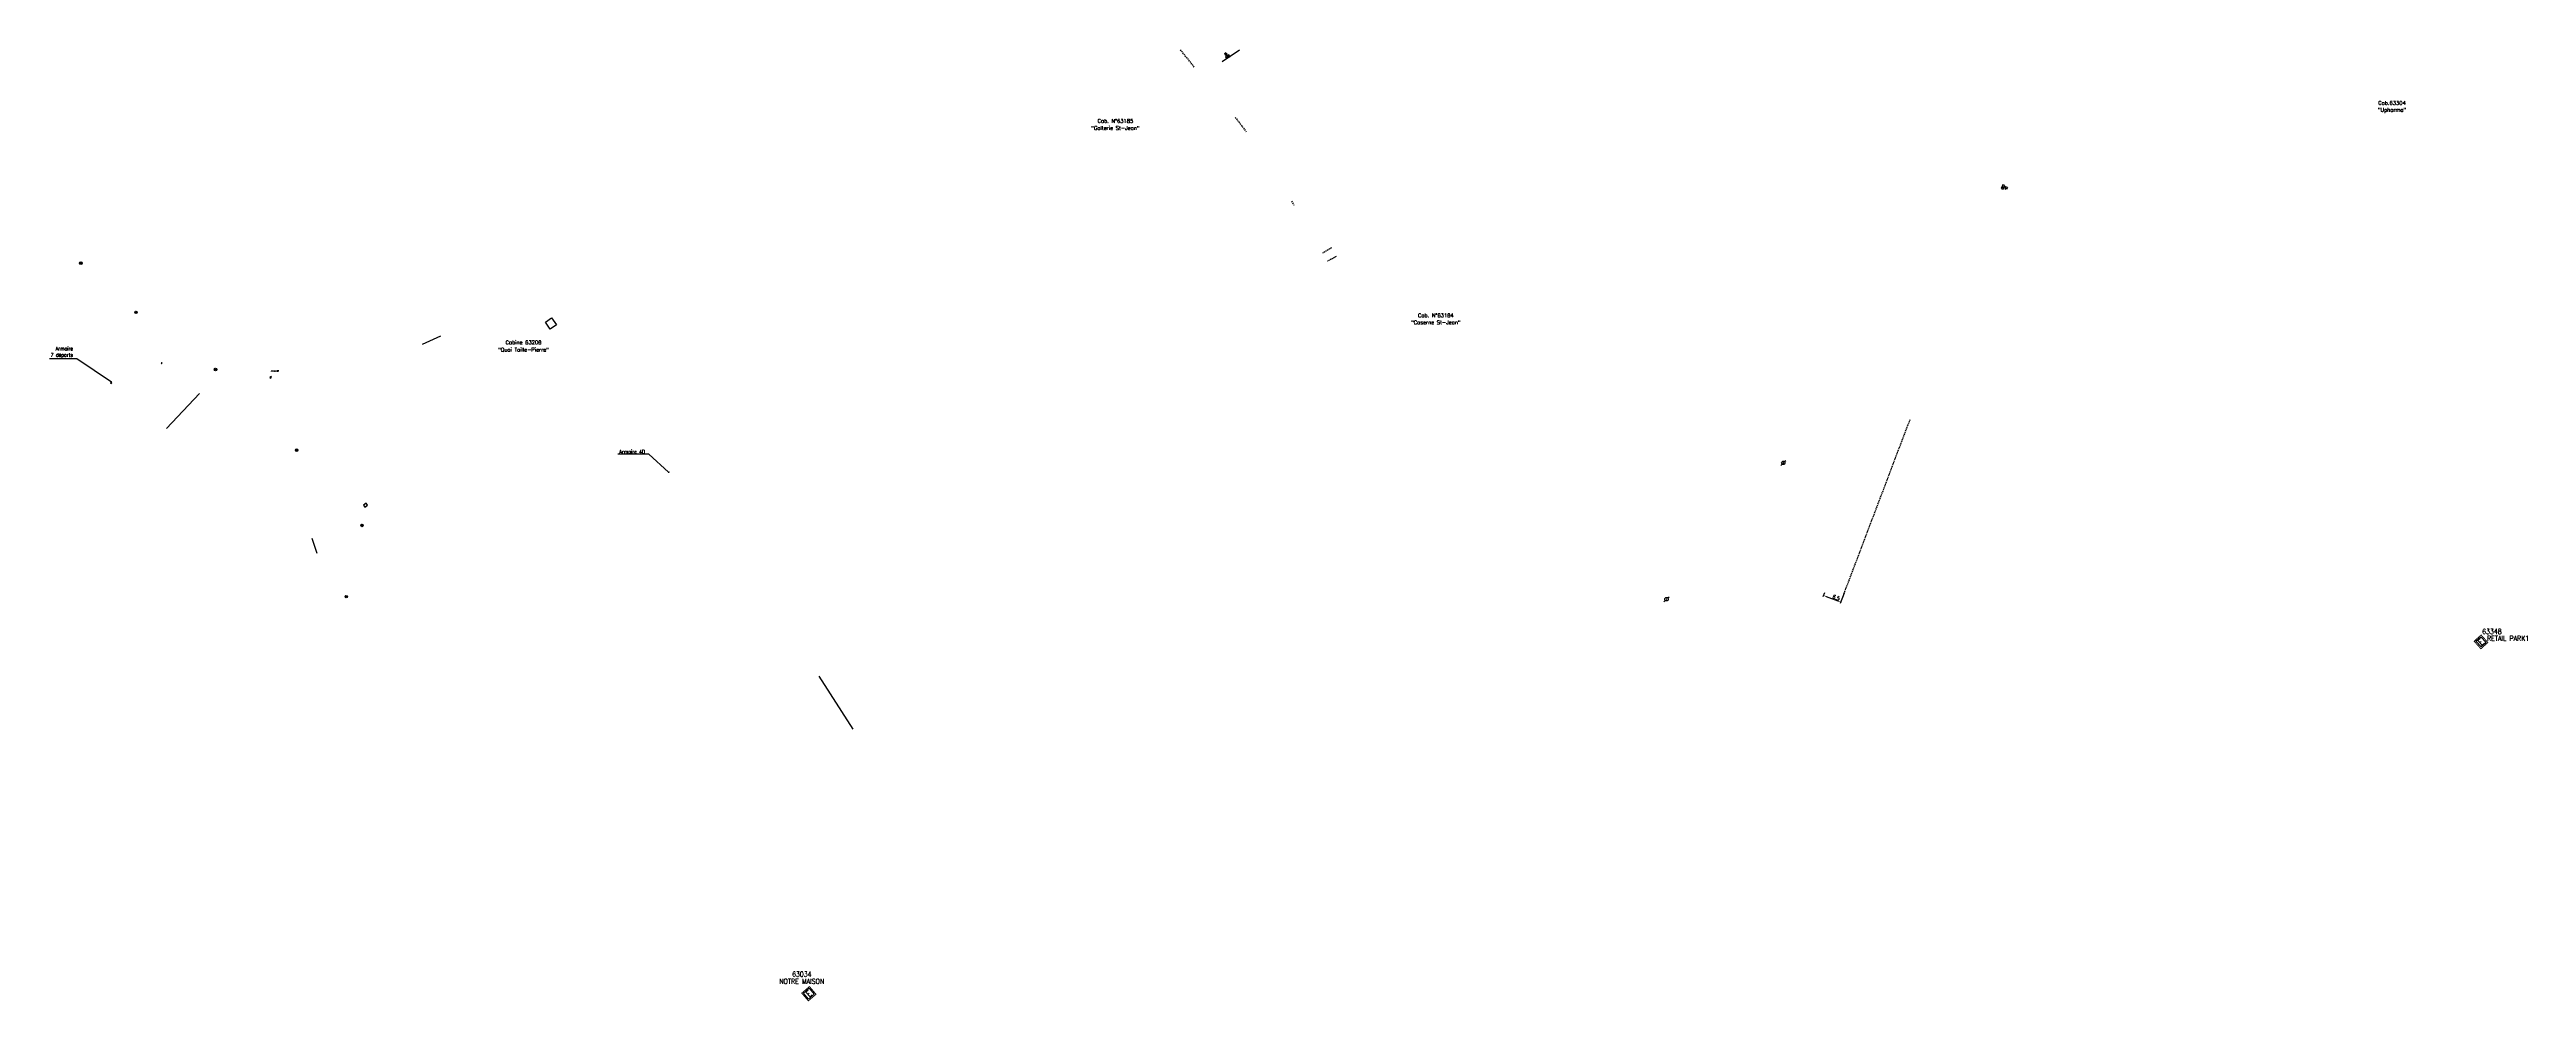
# Model space of a CAD drawing. Header units: millimetres. Extents: x 81001 to 81976, y 143860 to 145000.
# Drawn here: x 81001 to 81976, y 143860 to 144235 of the extents above; entities that cross this region are included whole.
import ezdxf
from ezdxf.enums import TextEntityAlignment as Align

# ---------------------------------------------------------------- set-up
doc = ezdxf.new("R2010")
doc.units = ezdxf.units.MM
doc.linetypes.add('DASHED', pattern=[0.75, 0.5, -0.25])
doc.layers.get('0').update_dxf_attribs({"linetype": 'CONTINUOUS'})
for name, color, linetype in [('BB01', 7, 'CONTINUOUS'), ('BB08', 7, 'CONTINUOUS'), ('BR12', 7, 'CONTINUOUS'), ('BR15', 7, 'CONTINUOUS'), ('M_200', 7, 'CONTINUOUS'), ('W0100', 7, 'CONTINUOUS'), ('W0112', 1, 'DASHED'), ('W0430', 7, 'CONTINUOUS'), ('W0432', 7, 'CONTINUOUS'), ('W0473', 7, 'CONTINUOUS')]:
    doc.layers.add(name, color=color, linetype=linetype)
doc.styles.add('M_ROMANS', font='ROMANS.shx', dxfattribs={"width": 0.75})
doc.styles.get("Standard").update_dxf_attribs({"font": 'romans.shx', "width": 0.85})
doc.dimstyles.get("Standard").update_dxf_attribs({"dimtxt": 1.5, "dimasz": 1.2, "dimexe": 0.625, "dimexo": 0.625, "dimgap": 0.25, "dimtad": 1, "dimdec": 1, "dimzin": 0, "dimdsep": 46, "dimtxsty": 'Standard', "dimcen": -0.5, "dimadec": 0, "dimazin": 0, "dimtfac": 1, "dimtdec": 1, "dimtmove": 0, "dimatfit": 3, "dimfxl": 0, "dimtolj": 1, "dimtzin": 0, "dimarcsym": 0})

# ---------------------------------------------------------------- blocks, each defined once
blk = doc.blocks.new('AVALOIR')
at = {"layer": 'BR15'}
for p, q in [((-0.1, 0.2), (-0.2, 0.2)), ((-0.2, 0.2), (-0.2, 0)), ((0, 0.2), (-0.1, 0.2)), ((-0.1, 0.2), (-0.1, 0)), ((-0.1, 0), (0, 0)), ((0.1, 0.2), (0, 0.2)), ((0, 0), (0, 0.2)), ((0, 0), (0.1, 0)), ((0.2, 0.2), (0.1, 0.2)), ((0.1, 0), (0.1, 0.2)), ((0.1, 0), (0.2, 0)), ((0.2, 0), (0.2, 0.2)), ((-0.2, 0), (-0.1, 0))]:
    blk.add_line(p, q, dxfattribs=at)
blk = doc.blocks.new('BR1209')
at = {"color": 0, "linetype": 'Continuous', "flags": 128}
for points in [[(-0.5, 0), (0.5, 0)], [(0, 0.5), (0, -0.5)]]:
    blk.add_lwpolyline(points, dxfattribs=at)
at = {"color": 0, "linetype": 'Continuous'}
blk.add_circle((0, 0), 0.5, dxfattribs=at)
at = {"color": 0, "linetype": 'Continuous', "width": 0.75}
blk.add_attdef('NUM', text='', height=1.2, dxfattribs=at).set_placement((0, 2), align=Align.MIDDLE)
at = {"color": 0, "linetype": 'Continuous', "width": 0.75, "flags": 3}
for tag, p in [('DEF_LEG', (0, -10)), ('DEF_COUP', (0, -12.5)), ('DEF_TYPE', (0, -15))]:
    blk.add_attdef(tag, text='', height=1.2, dxfattribs=at).set_placement(p, align=Align.MIDDLE)
blk = doc.blocks.new('T473')
for p, q in [((-0.166667, 0.166667), (0.166667, -0.166667)), ((-0.166667, -0.166667), (0.166667, 0.166667)), ((0.500001, 0.500001), (1.000002, 1.000002)), ((-1.000002, -1.000002), (-0.500001, -0.500001))]:
    blk.add_line(p, q)
blk.add_ellipse((0, 0), major_axis=(0.471405, 0.471405), ratio=1, start_param=5.4977871438, end_param=11.780972451)
blk = doc.blocks.new('*U13')
at = {"layer": 'M_200', "color": 0, "linetype": 'Continuous', "const_width": 0.35, "flags": 128}
blk.add_lwpolyline([(3.68, 4), (3.68, 0), (0, 0), (0, 4)], close=True, dxfattribs=at)
at = {"layer": 'M_200', "color": 0, "linetype": 'Continuous'}
blk.add_lwpolyline([(0.5, 3.5), (3.18, 3.5), (3.18, 0.5), (0.5, 0.5)], close=True, dxfattribs=at)
at = {"layer": 'M_200', "insert": (1.84, 2), "char_height": 2.5, "width": 3.6755, "attachment_point": 5}
blk.add_mtext('E', dxfattribs=at)
at = {"layer": 'M_200', "color": 0, "linetype": 'Continuous', "width": 0.85}
for tag, p in [('NUM', (2, 17.06)), ('NOM', (2, 10.65))]:
    blk.add_attdef(tag, text='', height=4, dxfattribs=at).set_placement(p, align=Align.MIDDLE)
at = {"layer": 'M_200', "color": 0, "linetype": 'Continuous', "style": 'M_ROMANS', "width": 0.75, "flags": 3}
for tag, p in [('DEF_COUP', (1.87, -5.49)), ('DEF_TYPE', (1.87, -7.99)), ('DEF_LEG', (1.87, -2.99))]:
    blk.add_attdef(tag, text='', height=1.2, dxfattribs=at).set_placement(p, align=Align.MIDDLE)
blk = doc.blocks.new('*D18')
at = {"layer": 'W0112', "color": 0, "linetype": 'Continuous', "lineweight": -2, "transparency": 16777216}
for p, q in [((81699.81, 144020.57), (81699.19, 144018.94)), ((81700.53, 144019.09), (81705.12, 144017.34)), ((81707.6, 144020.46), (81706.02, 144016.33))]:
    blk.add_line(p, q, dxfattribs=at)
at = {"layer": 'W0112', "color": 0, "linetype": 'Continuous', "transparency": 16777216}
for points in [[(81700.6, 144019.28), (81700.46, 144018.9), (81699.41, 144019.52)], [(81705.19, 144017.52), (81705.05, 144017.15), (81706.24, 144016.91)]]:
    blk.add_solid(points, dxfattribs=at)
at = {"layer": 'W0112', "color": 0, "linetype": 'Continuous', "transparency": 16777216, "insert": (81704.4, 144018.68), "char_height": 1.5, "attachment_point": 5, "rotation": 339.09512}
blk.add_mtext('\\A1;6.5', dxfattribs=at)
blk = doc.blocks.new('M_200_56')
at = {"color": 0, "linetype": 'Continuous', "const_width": 0.35, "flags": 128}
blk.add_lwpolyline([(2, 2), (2, -2), (-2, -2), (-2, 2)], close=True, dxfattribs=at)
at = {"color": 0, "linetype": 'Continuous'}
blk.add_lwpolyline([(-1.5, 1.5), (1.5, 1.5), (1.5, -1.5), (-1.5, -1.5)], close=True, dxfattribs=at)
at = {"color": 0, "linetype": 'Continuous', "width": 0.85}
blk.add_text('E', height=2.5, dxfattribs=at).set_placement((0, 0), align=Align.MIDDLE_CENTER)
for tag, p in [('NUM', (0, 15.06)), ('NOM', (0, 8.65))]:
    blk.add_attdef(tag, text='', height=4, dxfattribs=at).set_placement(p, align=Align.MIDDLE)
at = {"color": 0, "linetype": 'Continuous', "style": 'M_ROMANS', "width": 0.75, "flags": 3}
for tag, p in [('DEF_COUP', (-0.13, -7.49)), ('DEF_TYPE', (-0.13, -9.99)), ('DEF_LEG', (-0.13, -4.99))]:
    blk.add_attdef(tag, text='', height=1.2, dxfattribs=at).set_placement(p, align=Align.MIDDLE)
blk = doc.blocks.new('T432')
at = {"flags": 128}
for points in [[(0.8, 0.8), (-0.8, 0.8)], [(-0.8, 0.8), (-0.8, 0)], [(0.8, 0.8), (-0.8, 0)], [(-0.8, 0), (0.8, 0)], [(-0.4, 2.1), (-0.4, 1.3)], [(-0.4, 1.3), (0.4, 1.3)], [(-0.39, 2.1), (0.41, 2.1)], [(0, 1.7), (0.4, 1.7)], [(0.4, 1.3), (0.4, 1.7)], [(0.8, 0), (0.8, 0.8)]]:
    blk.add_lwpolyline(points, dxfattribs=at)

msp = doc.modelspace()

# ---------------------------------------------------------------- linework, layer by layer
at = {"layer": 'BB01'}
for p, q in [((81196.32, 144127.12), (81198.78, 144128.84)), ((81198.22, 144124.39), (81196.32, 144127.12)), ((81200.68, 144126.1), (81198.22, 144124.39)), ((81198.78, 144128.84), (81200.68, 144126.1))]:
    msp.add_line(p, q, dxfattribs=at)
at = {"layer": 'BB01', "linetype": 'Continuous'}
msp.add_line((81303.95, 143987.77), (81317.3, 143966.87), dxfattribs=at)
at = {"layer": 'BB01', "flags": 128}
for points in [[(81087.85, 144105.52), (81088.01, 144105.15), (81088.55, 144105.38), (81088.38, 144105.76)], [(81025.07, 144103.22), (81025.26, 144102.99), (81025.67, 144103.32), (81025.48, 144103.56)], [(81124.75, 144055.06), (81125.29, 144054.3), (81126.35, 144055.06), (81125.81, 144055.81)]]:
    msp.add_lwpolyline(points, close=True, dxfattribs=at)
at = {"layer": 'W0100', "color": 253}
msp.add_line((81047.2, 144085.29), (81060.15, 144099.02), dxfattribs=at)
at = {"layer": 'W0100', "color": 252, "linetype": 'DASHED', "flags": 128}
for points in [[(81451.75, 144227.63), (81446.16, 144234.55)], [(81467.89, 144207.79), (81472.19, 144202.14)], [(81489.94, 144174.79), (81490.91, 144173.26)], [(81505.69, 144156.47), (81502.26, 144154.37)], [(81507.55, 144153.02), (81504.22, 144151.13)]]:
    msp.add_lwpolyline(points, dxfattribs=at)
at = {"layer": 'W0100', "color": 252, "flags": 128}
msp.add_lwpolyline([(81462.75, 144229.84), (81469.52, 144234.38)], dxfattribs=at)
at = {"layer": 'W0100', "color": 252}
for points in [[(81155.06, 144121.66), (81147.81, 144118.33)], [(81106.42, 144036.07), (81104.47, 144041.93)]]:
    msp.add_lwpolyline(points, dxfattribs=at)
at = {"layer": 'W0100'}
msp.add_lwpolyline([(81244.7, 144068), (81244.91, 144068.15), (81244.99, 144068.04), (81244.77, 144067.89)], close=True, dxfattribs=at)
at = {"layer": 'W0112', "color": 252, "linetype": 'DASHED'}
msp.add_lwpolyline([(81707.43, 144020.01), (81707.82, 144021.05), (81733.55, 144088.93)], dxfattribs=at)

# ---------------------------------------------------------------- block references
at = {"layer": 'BR12', "color": 252, "rotation": 139.2464204029721}
for p in [(81013.44, 144150.37), (81035.14, 144131.01), (81066.49, 144108.52), (81098.4, 144076.73), (81124.14, 144047.1), (81117.94, 144019.05)]:
    msp.add_blockref('BR1209', p, dxfattribs=at)
at = {"layer": 'BR15'}
for xscale, yscale, zscale, rotation in [(0.8, 0.8, 0.8, 35.66314771324816), (0.8000000000004814, 0.8000000000004814, 0.8000000000004814, 35.66314771321868)]:
    msp.add_blockref('AVALOIR', (81045.35, 144110.96), dxfattribs=dict(at, xscale=xscale, yscale=yscale, zscale=zscale, rotation=rotation))
at = {"layer": 'M_200'}
ref = msp.add_blockref('*U13', (81958.19, 143998.52), dxfattribs=dict(at, rotation=41.8177341974554))
ref.add_attrib('NUM', '63348', dxfattribs={"color": 0, "linetype": 'Continuous', "height": 2, "width": 0.85}).set_placement((81962.52, 144005.33), align=Align.MIDDLE)
ref.add_attrib('NOM', 'RETAIL PARK1', dxfattribs={"color": 0, "linetype": 'Continuous', "height": 2, "width": 0.85}).set_placement((81968.91, 144002.63), align=Align.MIDDLE)
ref = msp.add_blockref('M_200_56', (81300.04, 143862.67), dxfattribs=dict(at, rotation=40.63302692351848))
ref.add_attrib('NUM', '63034', dxfattribs={"layer": '0', "color": 0, "linetype": 'Continuous', "height": 2, "width": 0.85}).set_placement((81297.25, 143870.36), align=Align.MIDDLE)
ref.add_attrib('NOM', 'NOTRE MAISON', dxfattribs={"layer": '0', "color": 0, "linetype": 'Continuous', "height": 2, "width": 0.85}).set_placement((81297.21, 143867.54), align=Align.MIDDLE)
at = {"layer": 'W0432', "color": 252, "rotation": 33.86368085423613}
msp.add_blockref('T432', (81465.08, 144231.4), dxfattribs=at)
at = {"layer": 'W0432', "rotation": 248.1790312126065}
msp.add_blockref('T432', (81769.71, 144180.55), dxfattribs=at)
at = {"layer": 'W0473'}
for p in [(81683.61, 144071.73), (81637.61, 144018.04)]:
    msp.add_blockref('T473', p, dxfattribs=at)

# ---------------------------------------------------------------- texts
at = {"insert": (81010.36, 144113), "char_height": 1.5, "attachment_point": 9}
msp.add_mtext('Armaire\\P7 départs', dxfattribs=at)
at = {"layer": 'BB08'}
for s, p in [('"Upharma"', (81923.2, 144210.52)), ('Cab.63304', (81923.2, 144213.49)), ('"Galterie St-Jean"', (81420.69, 144203.66)), ('Cab. N%%d63185', (81420.69, 144206.41)), ('"Caserne St-Jean"', (81546.83, 144127.07)), ('Cab. N%%d63184', (81546.83, 144129.83)), ('"Quai Taille-Pierre"', (81187.69, 144116.27)), ('Cabine 63208', (81187.69, 144119.23))]:
    msp.add_text(s, height=1.5, dxfattribs=at).set_placement(p, align=Align.MIDDLE)
msp.add_text('Armoire BT', height=0.4, dxfattribs=at).set_placement((81088.39, 144107.7))
at = {"layer": 'W0430', "linetype": 'Continuous', "insert": (81235.56, 144075.37), "char_height": 1.5, "attachment_point": 9}
msp.add_mtext('Armoire 4D', dxfattribs=at)

# ---------------------------------------------------------------- dimensions: what is measured, and where the dimension line sits
at = {"layer": 'W0112', "color": 252, "linetype": 'Continuous'}
dim = msp.add_linear_dim(base=(81706.24, 144016.91), p1=(81700.04, 144021.15), p2=(81707.82, 144021.05), angle=159.09512, text='6.5', dimstyle='Standard', override={"dimatfit": 0}, dxfattribs=at)
dim.commit()
dim.dimension.update_dxf_attribs({"geometry": '*D18', "text_midpoint": (81704.05, 144017.75), "dimtype": 160})

# ---------------------------------------------------------------- leaders
at = {"annotation_type": 0, "has_hookline": 1, "hookline_direction": 1, "text_width": 9.23}
msp.add_leader([(81025.48, 144103.56), (81011.81, 144112.75), (81010.61, 144112.75)], dimstyle='Standard', override={"dimgap": 0.25, "dimtad": 1}, dxfattribs=at)
at = {"layer": 'W0430', "linetype": 'Continuous', "annotation_type": 0, "has_hookline": 1, "hookline_direction": 1, "text_width": 10.75}
msp.add_leader([(81244.72, 144068.13), (81237.01, 144075.12), (81235.81, 144075.12)], dimstyle='Standard', dxfattribs=at)

doc.saveas('drawing.dxf')
